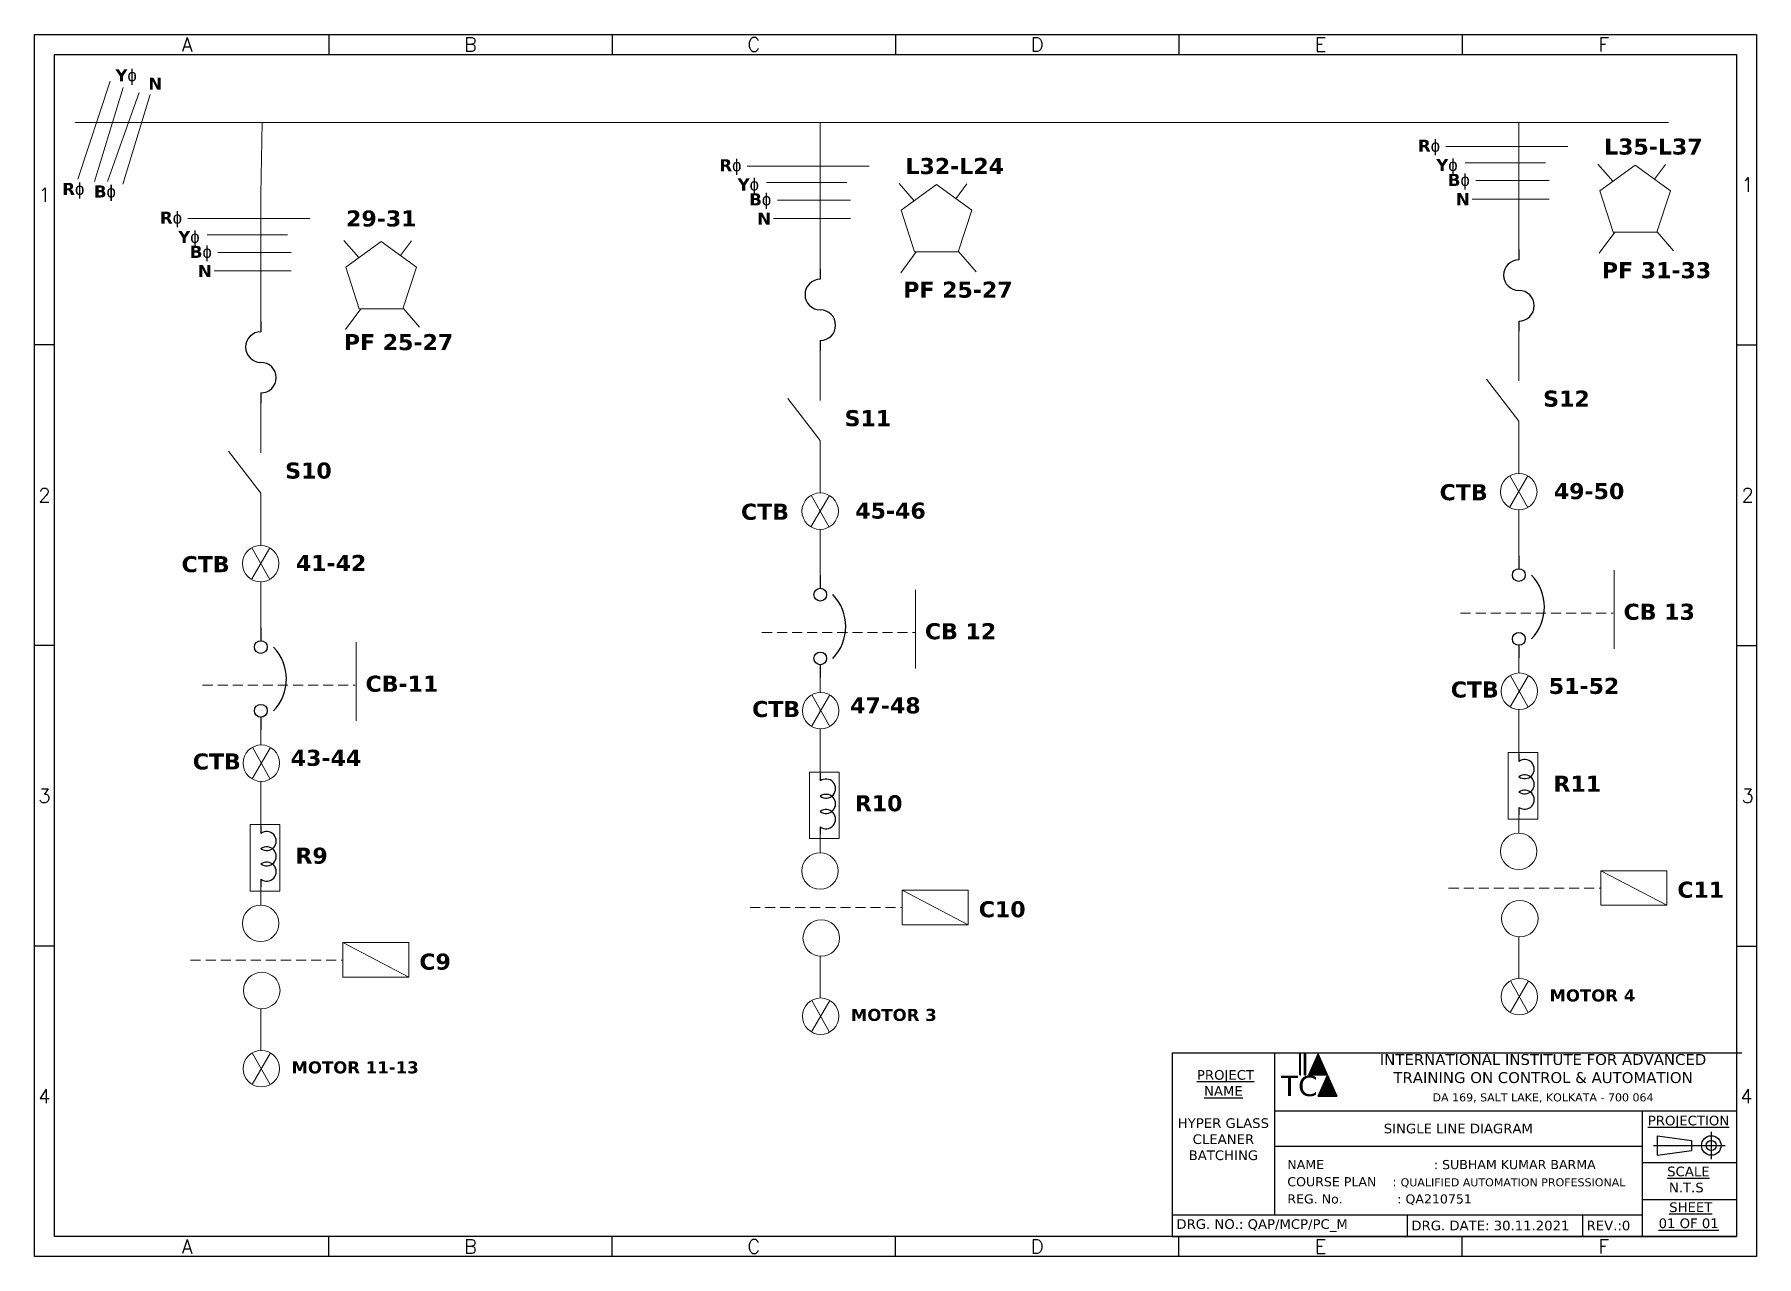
# Model space of a CAD drawing. Header units: millimetres. Extents: x 0 to 63260, y -9015 to 3579.
# Drawn here: x 6657 to 10944, y -4082 to -1039 of the extents above; entities that cross this region are included whole.
import ezdxf
from ezdxf.enums import TextEntityAlignment as Align

# ---------------------------------------------------------------- set-up
doc = ezdxf.new("R2010")
doc.units = ezdxf.units.MM
doc.header["$LTSCALE"] = 10
doc.linetypes.add('DASHED', pattern=[0.75, 0.5, -0.25])
doc.styles.add('style2', font='verdana.ttf')

msp = doc.modelspace()

# ---------------------------------------------------------------- texts
at = {"color": 140, "style": 'style2'}
msp.add_text('TC', height=50.87, dxfattribs=at).set_placement((9806, -3682.1), align=Align.CENTER)
at = {"color": 2, "char_height": 35, "attachment_point": 5, "style": 'style2'}
for s, insert, width in [('{\\Fromans|c0;A}', (7037.4, -1063.7), 705.35), ('{\\Fromans|c0;B}', (7742.7, -1063.7), 705.35), ('{\\Fromans|c0;C}', (8448.1, -1063.7), 705.35), ('{\\Fromans|c0;D}', (9153.4, -1063.7), 705.35), ('{\\Fromans|c0;E}', (9858.8, -1063.7), 705.35), ('\\pxqc;{\\Fromans|c0;F}', (10564.1, -1063.7), 705.35), ('{\\Fromans|c0;1}', (10922.2, -1412.8), 50), ('{\\Fromans|c0;1}', (6682.2, -1437.8), 50), ('{\\Fromans|c0;2}', (6682.2, -2186.1), 50), ('{\\Fromans|c0;2}', (10922.2, -2186.1), 50), ('{\\Fromans|c0;3}', (6682.2, -2934.3), 50), ('{\\Fromans|c0;3}', (10922.2, -2934.3), 50), ('{\\Fromans|c0;4}', (6682.2, -3682.6), 50), ('{\\Fromans|c0;4}', (10919.3, -3682.6), 50), ('{\\Fromans|c0;A}', (7037.4, -4056.7), 705.35), ('{\\Fromans|c0;B}', (7742.7, -4056.7), 705.35), ('{\\Fromans|c0;C}', (8448.1, -4056.7), 705.35), ('{\\Fromans|c0;D}', (9153.4, -4056.7), 705.35), ('{\\Fromans|c0;E}', (9858.8, -4056.7), 705.35), ('\\pxqc;{\\Fromans|c0;F}', (10564.1, -4056.7), 705.35)]:
    msp.add_mtext(s, dxfattribs=dict(at, insert=insert, width=width))
at = {"lineweight": 9, "ltscale": 5, "attachment_point": 1}
for s, width, heights, insert, char_height in [('{\\fVerdana|b1|i0|c0|p34;Y\\fISOCPEUR|b1|i0|c0|p34;ɸ}', 64.532, [0], (6858.9, -1125.4), 30), ('{\\fVerdana|b1|i0|c0|p34;N}', 64.532, [0], (6940.8, -1146.1), 30), ('{\\fVerdana|b1|i0|c0|p34;R\\fISOCPEUR|b1|i0|c0|p34;ɸ}', 64.532, [0], (10101.4, -1300.9), 30), ('{\\fVerdana|b1|i0|c0|p34;L35-L37}', 334.848, [0], (10564.7, -1297.8), 40), ('{\\fVerdana|b1|i0|c0|p34;R\\fISOCPEUR|b1|i0|c0|p34;ɸ}', 64.532, [0], (8362.3, -1349.4), 30), ('{\\fVerdana|b1|i0|c0|p34;L32-L24}', 334.848, [0], (8825.5, -1346.3), 40), ('{\\fVerdana|b1|i0|c0|p34;Y\\fISOCPEUR|b1|i0|c0|p34;ɸ}', 64.532, [0], (10147, -1348.7), 30), ('{\\fVerdana|b1|i0|c0|p34;R\\fISOCPEUR|b1|i0|c0|p34;ɸ}', 64.532, [0], (6726.5, -1408.3), 30), ('{\\fVerdana|b1|i0|c0|p34;B\\fISOCPEUR|b1|i0|c0|p34;ɸ}', 64.532, [0], (6805.3, -1414.7), 30), ('{\\fVerdana|b1|i0|c0|p34;Y\\fISOCPEUR|b1|i0|c0|p34;ɸ}', 64.532, [0], (8407.8, -1397.3), 30), ('{\\fVerdana|b1|i0|c0|p34;B\\fISOCPEUR|b1|i0|c0|p34;ɸ}', 64.532, [0], (10175.8, -1385.9), 30), ('{\\fVerdana|b1|i0|c0|p34;B\\fISOCPEUR|b1|i0|c0|p34;ɸ}', 64.532, [0], (8436.7, -1434.4), 30), ('{\\fVerdana|b1|i0|c0|p34;N}', 64.532, [0], (10195.8, -1433.8), 30), ('{\\fVerdana|b1|i0|c0|p34;R\\fISOCPEUR|b1|i0|c0|p34;ɸ}', 64.532, [0], (6969.7, -1480), 30), ('{\\fVerdana|b1|i0|c0|p34;29-31}', 334.848, [0], (7433, -1476.9), 40), ('{\\fVerdana|b1|i0|c0|p34;N}', 64.532, [0], (8456.6, -1482.3), 30), ('{\\fVerdana|b1|i0|c0|p34;Y\\fISOCPEUR|b1|i0|c0|p34;ɸ}', 64.532, [0], (7015.3, -1527.8), 30), ('{\\fVerdana|b1|i0|c0|p34;B\\fISOCPEUR|b1|i0|c0|p34;ɸ}', 64.532, [0], (7044.1, -1565), 30), ('{\\fVerdana|b1|i0|c0|p34;N}', 64.532, [0], (7064.1, -1612.9), 30), ('{\\fVerdana|b1|i0|c0|p34;PF 31-33}', 334.848, [0], (10559.2, -1605.7), 40), ('{\\fVerdana|b1|i0|c0|p34;PF 25-27}', 334.848, [0], (8820.1, -1654.2), 40), ('{\\fVerdana|b1|i0|c0|p34;PF 25-27}', 334.848, [32.2], (7427.5, -1784.8), 40), ('{\\fVerdana|b1|i0|c0|p34;S12}', 125.856, [0], (10413.1, -1925.5), 40), ('{\\fVerdana|b1|i0|c0|p34;S11}', 125.856, [4.04], (8674, -1974.1), 40), ('{\\fVerdana|b1|i0|c0|p34;S10}', 125.856, [0], (7281.4, -2104.6), 40), ('{\\fVerdana|b1|i0|c0|p34;CTB}', 22.558, [0], (10155.3, -2158.5), 40), ('{\\fVerdana|b1|i0|c0|p34;49-50}', 176.818, [0], (10439.7, -2155.7), 40), ('{\\fVerdana|b1|i0|c0|p34;CTB}', 22.558, [0], (8416.1, -2207.1), 40), ('{\\fVerdana|b1|i0|c0|p34;45-46}', 176.818, [0], (8700.6, -2204.3), 40), ('{\\fVerdana|b1|i0|c0|p34;CTB}', 22.558, [0], (7023.5, -2337.6), 40), ('{\\fVerdana|b1|i0|c0|p34;41-42}', 176.818, [0], (7308, -2334.8), 40), ('{\\fVerdana|b1|i0|c0|p34;CB 13}', 216.88, [0], (10613.2, -2456.2), 40), ('{\\fVerdana|b1|i0|c0|p34;CB 12}', 216.88, [153], (8874, -2504.7), 40), ('{\\fVerdana|b1|i0|c0|p34;CB-11}', 216.88, [0], (7481.5, -2635.3), 40), ('{\\fVerdana|b1|i0|c0|p34;CTB}', 22.558, [0], (10183, -2649.8), 40), ('{\\fVerdana|b1|i0|c0|p34;51-52}', 176.818, [0], (10427, -2640.7), 40), ('{\\fVerdana|b1|i0|c0|p34;CTB}', 22.558, [0], (8443.8, -2698.3), 40), ('{\\fVerdana|b1|i0|c0|p34;47-48}', 176.818, [0], (8687.8, -2689.3), 40), ('{\\fVerdana|b1|i0|c0|p34;CTB}', 22.558, [0], (7051.3, -2828.9), 40), ('{\\fVerdana|b1|i0|c0|p34;43-44}', 176.818, [0], (7295.2, -2819.8), 40), ('{\\fVerdana|b1|i0|c0|p34;R11}', 22.558, [0], (10438.7, -2884.4), 40), ('{\\fVerdana|b1|i0|c0|p34;R10}', 22.558, [0], (8699.5, -2932.9), 40), ('{\\fVerdana|b1|i0|c0|p34;R9}', 22.558, [0], (7306.9, -3063.5), 40), ('{\\fVerdana|b1|i0|c0|p34;C11}', 22.558, [0], (10747.2, -3148.2), 40), ('{\\fVerdana|b1|i0|c0|p34;C10}', 22.558, [0], (9008.1, -3196.8), 40), ('{\\fVerdana|b1|i0|c0|p34;C9}', 22.558, [0], (7615.5, -3327.3), 40), ('{\\fVerdana|b1|i0|c0|p34;MOTOR 4}', 508.496, [0], (10428.8, -3416.5), 30), ('{\\fVerdana|b1|i0|c0|p34;MOTOR 3}', 508.496, [0], (8689.6, -3465), 30), ('{\\fVerdana|b1|i0|c0|p34;MOTOR 11-13}', 508.496, [0], (7297.1, -3595.6), 30)]:
    msp.add_mtext_dynamic_manual_height_columns(s, width=width, gutter_width=12.5, heights=heights, dxfattribs=dict(at, insert=insert, char_height=char_height))
at = {"color": 140, "width": 963.119, "attachment_point": 2, "style": 'style2'}
for s, insert, char_height in [('INTERNATIONAL INSTITUTE FOR ADVANCED\\PTRAINING ON CONTROL & AUTOMATION', (10412.8, -3577.5), 27), ('DA 169, SALT LAKE, KOLKATA - 700 064', (10412.8, -3675.3), 20)]:
    msp.add_mtext(s, dxfattribs=dict(at, insert=insert, char_height=char_height))
at = {"color": 211, "char_height": 24, "style": 'style2'}
for s, insert, width, attachment_point in [('\\pxqc;\\P {\\LPROJECT\\PNAME} \\P\\PHYPER GLASS CLEANER BATCHING', (9489.6, -3709.6), 254.85, 4), ('\\pxqc;SINGLE LINE DIAGRAM', (10201.9, -3763.1), 914.86, 5), ('\\pxqc;{\\LPROJECTION} ', (10774.9, -3746.3), 235, 5), (' {\\LSCALE} \\PN.T.S\\P ', (10769.4, -3910), 235, 5), (' {\\LSHEET\\P01 OF 01\\P} ', (10775.3, -3999), 235, 5), (' DRG. NO.: QAP/MCP/PC_M', (9489.6, -4004.6), 579.277, 4), (' DRG. DATE: 30.11.2021', (10074.5, -4004.6), 457.43, 4), (' REV.:0 ', (10510.7, -4004.6), 457.43, 4)]:
    msp.add_mtext(s, dxfattribs=dict(at, insert=insert, width=width, attachment_point=attachment_point))
at = {"color": 211, "insert": (9685, -3897.4), "char_height": 22.8, "width": 1173.883, "attachment_point": 4, "line_spacing_factor": 1.125, "style": 'style2'}
msp.add_mtext('^INAME^I^I^I: SUBHAM KUMAR BARMA\\P^ICOURSE PLAN    : {\\H0.87719x;QUALIFIED AUTOMATION PROFESSIONAL}              \\P^IREG. No.^I^I: QA210751', dxfattribs=at)

# ---------------------------------------------------------------- blocks, each defined once
blk = doc.blocks.new('Fuse')
at = {"color": 7}
for p, q in [((0, 0), (0.05, 0)), ((0.35, 0), (0.4, 0))]:
    blk.add_line(p, q, dxfattribs=at)
for centre, start, end in [((0.125, 0), 180, 0), ((0.275, 0), 0, 180)]:
    blk.add_arc(centre, 0.075, start, end, dxfattribs=at)
blk = doc.blocks.new('Circuit Breaker')
at = {"color": 7}
for p, q in [((0, 0), (0.049999, 0)), ((0.349999, 0), (0.399999, 0))]:
    blk.add_line(p, q, dxfattribs=at)
for centre in [(0.074999, 0), (0.324999, 0)]:
    blk.add_circle(centre, 0.025, dxfattribs=at)
blk.add_arc((0.199999, -0.081249), 0.18125, 46.39717, 133.6028, dxfattribs=at)
blk = doc.blocks.new('Inductor')
at = {"color": 7}
for p, q in [((0, 0), (0.05, 0)), ((0.35, 0), (0.4, 0))]:
    blk.add_line(p, q, dxfattribs=at)
for centre in [(0.1, 0.0375), (0.2, 0.0375), (0.3, 0.0375)]:
    blk.add_arc(centre, 0.0625, 323.1301, 216.8699, dxfattribs=at)

# ---------------------------------------------------------------- hatches: boundary and pattern name
h = msp.add_hatch(color=140)
h.paths.add_polyline_path([(9810.1, -3577), (9807.1, -3577), (9807.1, -3629.3), (9810.1, -3629.3)])
h.paths.add_polyline_path([(9822.3, -3577), (9819.3, -3577), (9819.3, -3629.3), (9822.3, -3629.3)])
for color, points in [(2, [(9852.9, -3577), (9829.9, -3629.3), (9875.9, -3629.3)]), (1, [(9876.4, -3630.3), (9853.3, -3682.6), (9899.4, -3682.6)])]:
    msp.add_hatch(color=color).paths.add_polyline_path(points)

# ---------------------------------------------------------------- linework, layer by layer
at = {"color": 6}
for p, q in [((7390.1, -1038.7), (7390.1, -1088.7)), ((8095.4, -1038.7), (8095.4, -1088.7)), ((8800.8, -1038.7), (8800.8, -1088.7)), ((9506.1, -1038.7), (9506.1, -1088.7)), ((10211.5, -1038.7), (10211.5, -1088.7)), ((6707.2, -1811.9), (6657.2, -1811.9)), ((10894.3, -1811.9), (10944.1, -1811.9)), ((6707.2, -2560.2), (6657.2, -2560.2)), ((10894.3, -2560.2), (10944.3, -2560.2)), ((6707.2, -3308.4), (6657.2, -3308.4)), ((10894.3, -3308.4), (10944.3, -3308.4)), ((7390.1, -4081.7), (7390.1, -4031.7)), ((8095.4, -4081.7), (8095.4, -4031.7)), ((8800.8, -4081.7), (8800.8, -4031.7)), ((9506.1, -4081.7), (9506.1, -4031.7)), ((10211.5, -4081.7), (10211.5, -4031.7))]:
    msp.add_line(p, q, dxfattribs=at)
at = {"lineweight": 9, "ltscale": 5}
for p, q in [((6845.9, -1155.3), (6764.9, -1399.1)), ((6878.1, -1170.8), (6807.1, -1404.7)), ((6918, -1183), (6839.3, -1404.7)), ((6945.7, -1188.6), (6877, -1411.3)), ((6918, -1183), (6918, -1183)), ((6851.2, -1257.8), (6758.9, -1257.8)), ((6851.2, -1257.8), (10724.9, -1257.8)), ((7223.8, -1257.8), (7221, -1436.9)), ((8252.1, -1257.8), (8252.1, -1257.8)), ((8440.1, -1257.8), (8440.1, -1257.8)), ((8613.6, -1623), (8613.6, -1257.8)), ((10352.7, -1257.8), (10352.7, -1599.9)), ((10170.8, -1318.1), (10474.4, -1318.1)), ((8431.7, -1366.6), (8735.2, -1366.6)), ((10218.8, -1358.4), (10418.6, -1358.4)), ((10549.2, -1361.7), (10586.5, -1404.3)), ((10717.4, -1362.4), (10690.1, -1399.1)), ((6764.9, -1399.1), (6768.4, -1388.8)), ((6807.1, -1404.7), (6807.1, -1404.7)), ((6877, -1411.3), (6877, -1411.3)), ((8479.7, -1407), (8679.5, -1407)), ((8810, -1410.2), (8847.3, -1452.9)), ((8978.2, -1410.9), (8950.9, -1447.7)), ((10245.7, -1402.6), (10428.2, -1402.6)), ((7221, -1436.9), (7221, -1779)), ((8506.6, -1451.1), (8689.1, -1451.1)), ((10236.1, -1448.6), (10428.2, -1448.6)), ((7039.1, -1497.2), (7342.6, -1497.2)), ((8497, -1497.2), (8689.1, -1497.2)), ((7087.1, -1537.5), (7286.9, -1537.5)), ((10591.6, -1531.4), (10552.9, -1583.3)), ((10696.5, -1530.5), (10737.2, -1577.1)), ((7114, -1581.7), (7296.5, -1581.7)), ((7427.5, -1551.8), (7464.8, -1594.5)), ((7595.7, -1552.5), (7568.4, -1589.2)), ((8852.4, -1580), (8813.8, -1631.9)), ((8957.4, -1579), (9001.6, -1629.7)), ((7104.4, -1627.7), (7296.5, -1627.7)), ((9001.6, -1629.7), (9001.6, -1629.7)), ((10352.7, -1676.1), (10352.7, -1676.1)), ((7469.9, -1721.5), (7431.3, -1773.4)), ((7574.9, -1720.6), (7615.5, -1767.2)), ((8613.6, -1724.6), (8613.6, -1724.6)), ((10352.7, -1777.7), (10352.7, -1901.3)), ((8613.6, -1826.2), (8613.6, -1949.8)), ((7221, -1855.2), (7221, -1855.2)), ((10352.7, -2001.4), (10271.7, -1896.8)), ((10352.7, -1901.3), (10352.7, -1901.3)), ((7221, -1956.8), (7221, -2080.4)), ((8613.6, -2050), (8532.5, -1945.3)), ((8613.6, -1949.8), (8613.6, -1949.8)), ((10352.7, -2001.4), (10352.7, -2131.8)), ((8613.6, -2050), (8613.6, -2180.4)), ((7221, -2180.5), (7140, -2075.9)), ((7221, -2080.4), (7221, -2080.4)), ((10375.2, -2138), (10329.5, -2216.4)), ((10330.1, -2137.7), (10374.6, -2216.7)), ((7221, -2180.5), (7221, -2310.9)), ((8590.9, -2186.2), (8635.5, -2265.3)), ((10352.7, -2176.6), (10352.7, -2177.8)), ((8636.1, -2186.6), (8590.3, -2264.9)), ((8613.6, -2225.1), (8613.6, -2226.4)), ((10352.7, -2222.5), (10352.7, -2369.1)), ((8613.6, -2271.1), (8613.6, -2417.6)), ((7243.5, -2317.1), (7197.8, -2395.5)), ((7198.4, -2316.8), (7242.9, -2395.8)), ((7221, -2355.6), (7221, -2356.9)), ((10589.7, -2372.7), (10589.7, -2568.6)), ((7221, -2401.6), (7221, -2548.2)), ((8850.5, -2421.2), (8850.5, -2617.1)), ((7457.9, -2551.8), (7457.9, -2747.7)), ((10352.7, -2559.6), (10352.7, -2628.7)), ((8613.6, -2608.1), (8613.6, -2677.2)), ((10376.7, -2634.9), (10330.9, -2713.2)), ((10331.5, -2634.5), (10376, -2713.5)), ((8637.5, -2683.4), (8591.8, -2761.7)), ((8592.4, -2683), (8636.9, -2762.1)), ((10352.7, -2672.1), (10352.7, -2675.8)), ((7221, -2738.7), (7221, -2807.8)), ((8613.6, -2720.7), (8613.6, -2724.4)), ((10352.7, -2719.4), (10352.7, -2848.8)), ((8613.6, -2767.9), (8613.6, -2897.3)), ((7244.9, -2814), (7199.2, -2892.3)), ((7199.8, -2813.6), (7244.3, -2892.6)), ((7221, -2851.2), (7221, -2854.9)), ((7221, -2898.5), (7221, -3027.9)), ((10352.7, -2886.9), (10352.7, -2887)), ((8613.6, -2935.4), (8613.6, -2935.6)), ((10352.7, -2925), (10352.7, -2925.1)), ((8613.6, -2973.5), (8613.6, -2973.7)), ((10352.7, -2963.2), (10352.7, -3027.6)), ((8613.6, -3011.8), (8613.6, -3076.1)), ((7221, -3066), (7221, -3066.1)), ((7221, -3104.1), (7221, -3104.2)), ((10556.7, -3120.9), (10721, -3206.9)), ((7221, -3142.3), (7221, -3206.7)), ((8817.5, -3169.5), (8981.8, -3255.4)), ((7425, -3300), (7589.2, -3385.9)), ((10352.7, -3285.4), (10352.7, -3289.9)), ((10352.7, -3289.9), (10352.7, -3389.3)), ((8613.6, -3333.9), (8613.6, -3338.5)), ((8613.6, -3338.5), (8613.6, -3437.9)), ((10376.5, -3395.5), (10330.7, -3473.8)), ((10331.4, -3395.2), (10375.9, -3474.2)), ((7221, -3464.5), (7221, -3469)), ((7221, -3469), (7221, -3568.4)), ((8637.3, -3444.1), (8591.6, -3522.4)), ((8592.2, -3443.7), (8636.7, -3522.7)), ((7244.7, -3574.6), (7199, -3652.9)), ((7199.6, -3574.3), (7244.1, -3653.3))]:
    msp.add_line(p, q, dxfattribs=at)
at = {"linetype": 'DASHED', "lineweight": 9, "ltscale": 5}
for p, q in [((10207.6, -2479.5), (10587.7, -2479.5)), ((8468.4, -2528.1), (8848.6, -2528.1)), ((7075.9, -2658.6), (7456, -2658.6)), ((10177.8, -3164.2), (10556.7, -3164.2)), ((8438.6, -3212.8), (8817.5, -3212.8)), ((7046, -3343.3), (7425, -3343.3))]:
    msp.add_line(p, q, dxfattribs=at)
at = {"color": 84}
for p, q in [((10894.3, -3550.8), (10894.3, -4031.7)), ((9489.6, -3574.7), (9489.6, -4031.7)), ((9489.6, -3574.7), (10907.7, -3574.7)), ((9744.5, -3574.7), (9744.5, -3977.4)), ((9744.5, -3719.2), (10894.3, -3719.2)), ((10659.3, -3719.2), (10659.3, -4031.7)), ((9744.5, -3807), (10659.3, -3807)), ((10659.3, -3847.7), (10894.3, -3847.7)), ((10659.3, -3939.7), (10894.3, -3939.7)), ((9489.6, -3977.4), (10659.3, -3977.4)), ((10074.5, -3977.4), (10074.5, -4031.7)), ((10510.7, -3977.4), (10510.7, -4031.7)), ((9489.6, -4031.7), (10894.3, -4031.7))]:
    msp.add_line(p, q, dxfattribs=at)
at = {"color": 140}
for p, q in [((9810.1, -3577), (9807.1, -3577)), ((9807.1, -3629.3), (9807.1, -3577)), ((9822.3, -3577), (9819.3, -3577)), ((9819.3, -3629.3), (9819.3, -3577)), ((9822.3, -3629.3), (9822.3, -3577))]:
    msp.add_line(p, q, dxfattribs=at)
at = {"color": 2}
for p, q in [((9829.9, -3629.3), (9852.9, -3577)), ((9875.9, -3629.3), (9852.9, -3577)), ((9829.9, -3629.3), (9875.9, -3629.3))]:
    msp.add_line(p, q, dxfattribs=at)
at = {"color": 4}
for p, q in [((9807.1, -3629.3), (9810.1, -3629.3)), ((9819.3, -3629.3), (9822.3, -3629.3))]:
    msp.add_line(p, q, dxfattribs=at)
at = {"color": 1}
for p, q in [((9853.3, -3682.6), (9876.4, -3630.3)), ((9876.4, -3630.3), (9899.4, -3682.6)), ((9853.3, -3682.6), (9899.4, -3682.6))]:
    msp.add_line(p, q, dxfattribs=at)
at = {"color": 160}
for p, q in [((10831.5, -3770.9), (10831.5, -3839.5)), ((10687.8, -3805.2), (10865.8, -3805.2)), ((10697.8, -3780.9), (10782.1, -3792.7)), ((10697.8, -3829.5), (10782.1, -3817.7))]:
    msp.add_line(p, q, dxfattribs=at)
at = {"color": 240}
for points in [[(6657.2, -1038.7), (10944.3, -1038.7), (10944.3, -4081.7), (6657.2, -4081.7)], [(6707.2, -1088.7), (10894.3, -1088.7), (10894.3, -4031.7), (6707.2, -4031.7)]]:
    msp.add_lwpolyline(points, close=True, dxfattribs=at)
at = {"lineweight": 9, "ltscale": 5}
for points in [[(10641.8, -1364.1), (10553.9, -1428), (10587.5, -1531.4), (10696.2, -1531.4), (10729.8, -1428)], [(8902.7, -1412.6), (8814.7, -1476.6), (8848.3, -1580), (8957.1, -1580), (8990.7, -1476.6)], [(7520.2, -1554.2), (7432.2, -1618.1), (7465.8, -1721.5), (7574.5, -1721.5), (7608.1, -1618.1)], [(10326, -2826.7), (10400.1, -2826.7), (10400.1, -2992.5), (10326, -2992.5)], [(8586.8, -2875.3), (8660.9, -2875.3), (8660.9, -3041), (8586.8, -3041)], [(7194.3, -3005.8), (7268.4, -3005.8), (7268.4, -3171.6), (7194.3, -3171.6)], [(10556.7, -3120.9), (10721, -3120.9), (10721, -3206.9), (10556.7, -3206.9)], [(8817.5, -3169.5), (8981.8, -3169.5), (8981.8, -3255.4), (8817.5, -3255.4)], [(7425, -3300), (7589.2, -3300), (7589.2, -3385.9), (7425, -3385.9)]]:
    msp.add_lwpolyline(points, close=True, dxfattribs=at)
at = {"color": 160}
for points in [[(10697.8, -3829.5), (10697.8, -3780.9)], [(10782.1, -3792.7), (10782.1, -3817.7)]]:
    msp.add_lwpolyline(points, dxfattribs=at)
at = {"lineweight": 9, "ltscale": 5}
for centre in [(10352.4, -2177.2), (8613.2, -2225.7), (7220.6, -2356.3), (10353.8, -2674), (8614.6, -2722.6), (7222.1, -2853.1), (10352.1, -3072.9), (8612.9, -3121.5), (7220.3, -3252), (10355, -3240.1), (8615.8, -3288.6), (7223.2, -3419.2), (10353.6, -3434.7), (8614.4, -3483.2), (7221.9, -3613.8)]:
    msp.add_circle(centre, 45.4, dxfattribs=at)
at = {"color": 160}
for radius in [24.3, 12.5]:
    msp.add_circle((10831.5, -3805.2), radius, dxfattribs=at)

# ---------------------------------------------------------------- block references
at = {"lineweight": 9, "ltscale": 5, "rotation": 270}
for name, p, xscale, yscale, zscale in [('Fuse', (10352.7, -1574.5), 508, 508, 508), ('Fuse', (8613.6, -1623), 508, 508, 508), ('Fuse', (7221, -1753.6), 508, 508, 508), ('Circuit Breaker', (10352.5, -2337.3), 635, 635, 635), ('Circuit Breaker', (8613.4, -2385.9), 635, 635, 635), ('Circuit Breaker', (7220.8, -2516.4), 635, 635, 635), ('Inductor', (10352.6, -2829.8), 381, 381, 381), ('Inductor', (8613.5, -2878.3), 381, 381, 381), ('Inductor', (7220.9, -3008.9), 381, 381, 381)]:
    msp.add_blockref(name, p, dxfattribs=dict(at, xscale=xscale, yscale=yscale, zscale=zscale))

msp.set_redraw_order([(e.dxf.handle, doc.entitydb.next_handle()) for e in msp.query("TEXT MTEXT ATTDEF DIMENSION ARC_DIMENSION")])  # texts and dimensions are drawn at this point

doc.saveas('drawing.dxf')
